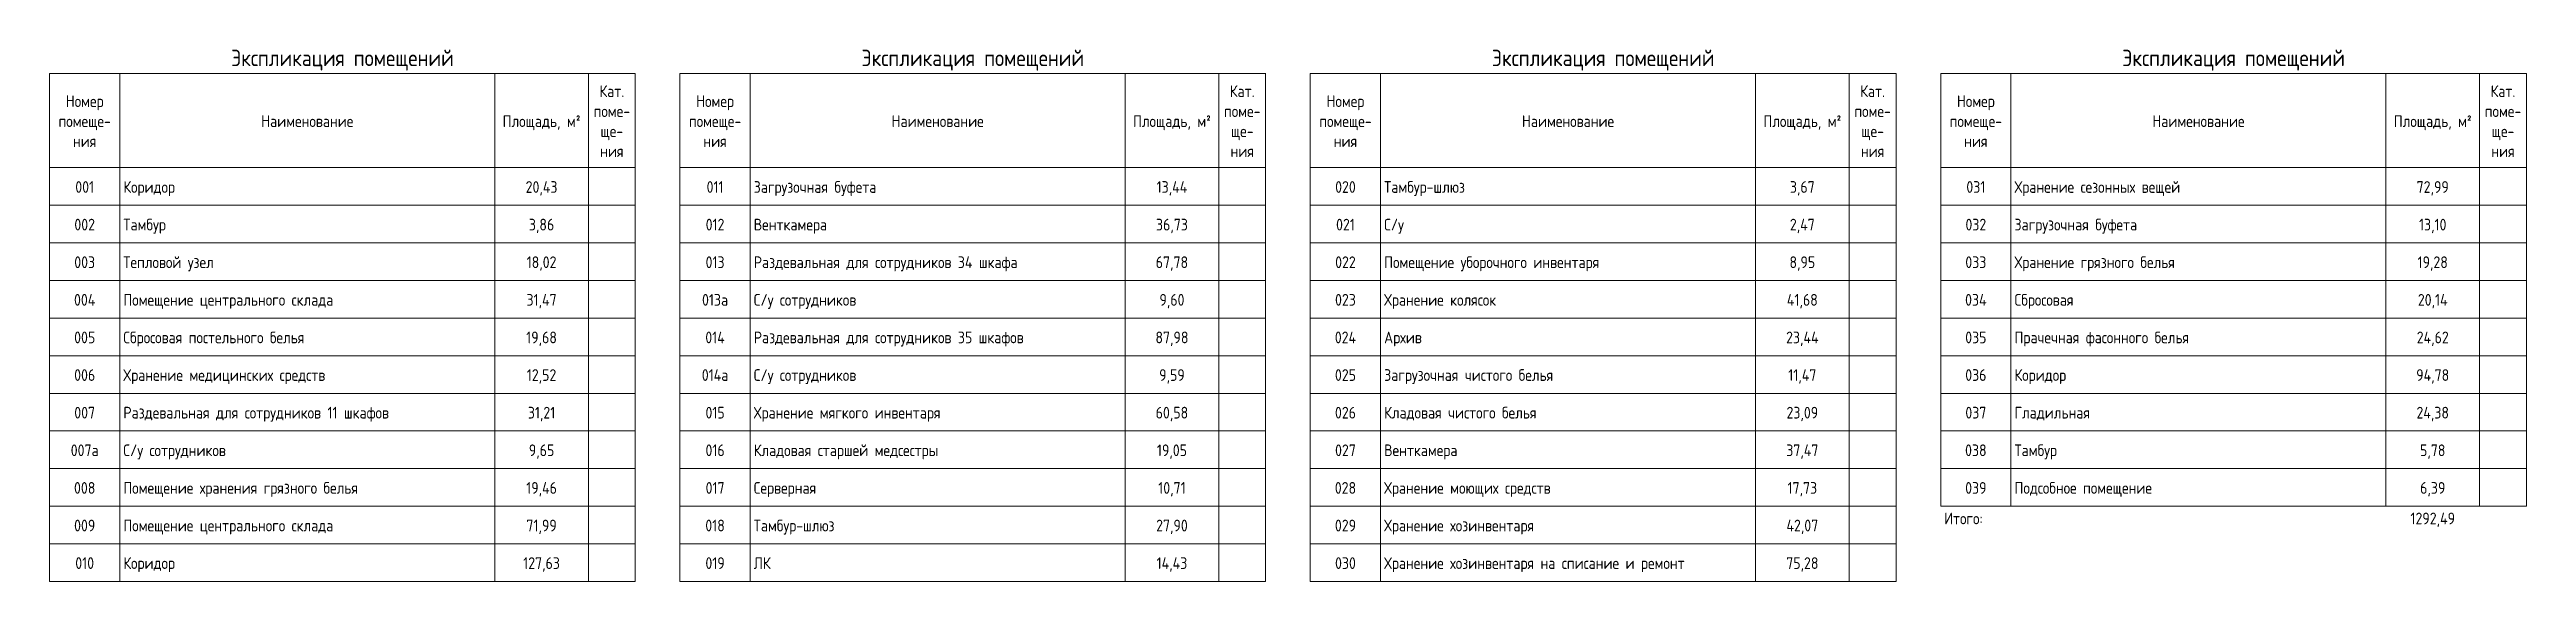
# Model space of a CAD drawing. Header units: millimetres. Extents: x -515342 to 330399, y -224905 to 507333.
# Drawn here: x -137071 to -84211, y -157027 to -145690 of the extents above; entities that cross this region are included whole.
import ezdxf

# ---------------------------------------------------------------- set-up
doc = ezdxf.new("R2010")
doc.units = ezdxf.units.MM
doc.layers.add('Графика', color=7, linetype='Continuous', lineweight=0)
doc.layers.add('Линии', color=7, linetype='Continuous', lineweight=0)
doc.styles.add('GOST Common_5', font='', dxfattribs={"width": 0.9, "height": 3.5})
doc.styles.add('GOST Common_8', font='', dxfattribs={"width": 0.9, "height": 3.5})
doc.styles.get('GOST Common_5').set_extended_font_data('GOST Common')
doc.styles.get('GOST Common_8').set_extended_font_data('GOST Common')

msp = doc.modelspace()

# ---------------------------------------------------------------- texts
at = {"layer": 'Графика', "line_spacing_factor": 1.022761}
for s, insert, char_height, width, attachment_point, style in [('Экспликация помещений', (-130820.3125, -145692.5316), 350, 5600.436028, 2, 'GOST Common_8'), ('Экспликация помещений', (-117367.4089, -145692.5316), 350, 5600.436028, 2, 'GOST Common_8'), ('Экспликация помещений', (-103914.5054, -145692.5316), 350, 5600.436028, 2, 'GOST Common_8'), ('Экспликация помещений', (-90461.6018, -145692.5316), 350, 5600.436028, 2, 'GOST Common_8'), ('Номер\\Pпомеще-\\Pния', (-136320.5143, -146664.9401), 250, 1418.025241, 2, 'GOST Common_5'), ('Кат.\\Pпоме-\\Pще-\\Pния', (-125070.5143, -146451.8649), 250, 962.446919, 2, 'GOST Common_5'), ('Номер\\Pпомеще-\\Pния', (-122867.6107, -146664.9401), 250, 1418.025241, 2, 'GOST Common_5'), ('Кат.\\Pпоме-\\Pще-\\Pния', (-111617.6107, -146451.8649), 250, 962.446919, 2, 'GOST Common_5'), ('Номер\\Pпомеще-\\Pния', (-109414.7071, -146664.9401), 250, 1418.025241, 2, 'GOST Common_5'), ('Кат.\\Pпоме-\\Pще-\\Pния', (-98164.7071, -146451.8649), 250, 962.446919, 2, 'GOST Common_5'), ('Номер\\Pпомеще-\\Pния', (-95961.8036, -146664.9401), 250, 1418.025241, 2, 'GOST Common_5'), ('Кат.\\Pпоме-\\Pще-\\Pния', (-84711.8036, -146451.8649), 250, 962.446919, 2, 'GOST Common_5'), ('Наименование', (-131570.5143, -147091.0905), 250, 2353.318486, 2, 'GOST Common_5'), ('Площадь, м\\fGOST Common|b0|i0|c238|p34|;\\W.9;²', (-126570.5143, -147091.0905), 250, 2009.371938, 2, 'GOST Common_5'), ('Наименование', (-118117.6107, -147091.0905), 250, 2353.318486, 2, 'GOST Common_5'), ('Площадь, м\\fGOST Common|b0|i0|c238|p34|;\\W.9;²', (-113117.6107, -147091.0905), 250, 2009.371938, 2, 'GOST Common_5'), ('Наименование', (-104664.7071, -147091.0905), 250, 2353.318486, 2, 'GOST Common_5'), ('Площадь, м\\fGOST Common|b0|i0|c238|p34|;\\W.9;²', (-99664.7071, -147091.0905), 250, 2009.371938, 2, 'GOST Common_5'), ('Наименование', (-91211.8036, -147091.0905), 250, 2353.318486, 2, 'GOST Common_5'), ('Площадь, м\\fGOST Common|b0|i0|c238|p34|;\\W.9;²', (-86211.8036, -147091.0905), 250, 2009.371938, 2, 'GOST Common_5'), ('001', (-136320.5143, -148494.3117), 250, 509.885672, 2, 'GOST Common_5'), ('Коридор', (-135495.5143, -148494.3117), 250, 1336.564217, 1, 'GOST Common_5'), ('20,43', (-126570.5143, -148494.3117), 250, 868.917595, 2, 'GOST Common_5'), ('011', (-122867.6107, -148494.3117), 250, 458.595397, 2, 'GOST Common_5'), ('Загрузочная буфета', (-122042.6107, -148494.3117), 250, 3466.619154, 1, 'GOST Common_5'), ('13,44', (-113117.6107, -148494.3117), 250, 844.780995, 2, 'GOST Common_5'), ('020', (-109414.7071, -148494.3117), 250, 561.175947, 2, 'GOST Common_5'), ('Тамбур-шлюз', (-108589.7071, -148494.3117), 250, 2223.584261, 1, 'GOST Common_5'), ('3,67', (-99664.7071, -148494.3117), 250, 654.705271, 2, 'GOST Common_5'), ('031', (-95961.8036, -148494.3117), 250, 509.885672, 2, 'GOST Common_5'), ('Хранение сезонных вещей', (-95136.8036, -148494.3117), 250, 4269.161099, 1, 'GOST Common_5'), ('72,99', (-86211.8036, -148494.3117), 250, 841.76392, 2, 'GOST Common_5'), ('002', (-136320.5143, -149296.1524), 250, 561.175947, 2, 'GOST Common_5'), ('Тамбур', (-135495.5143, -149296.1524), 250, 1203.812918, 1, 'GOST Common_5'), ('3,86', (-126570.5143, -149296.1524), 250, 654.705271, 2, 'GOST Common_5'), ('012', (-122867.6107, -149296.1524), 250, 509.885672, 2, 'GOST Common_5'), ('Венткамера', (-122042.6107, -149296.1524), 250, 2033.508537, 1, 'GOST Common_5'), ('36,73', (-113117.6107, -149296.1524), 250, 841.76392, 2, 'GOST Common_5'), ('021', (-109414.7071, -149296.1524), 250, 509.885672, 2, 'GOST Common_5'), ('С/у', (-108589.7071, -149296.1524), 250, 561.175947, 1, 'GOST Common_5'), ('2,47', (-99664.7071, -149296.1524), 250, 681.858946, 2, 'GOST Common_5'), ('032', (-95961.8036, -149296.1524), 250, 561.175947, 2, 'GOST Common_5'), ('Загрузочная буфета', (-95136.8036, -149296.1524), 250, 3466.619154, 1, 'GOST Common_5'), ('13,10', (-86211.8036, -149296.1524), 250, 739.18337, 2, 'GOST Common_5'), ('003', (-136320.5143, -150097.9931), 250, 561.175947, 2, 'GOST Common_5'), ('Тепловой узел', (-135495.5143, -150097.9931), 250, 2353.318486, 1, 'GOST Common_5'), ('18,02', (-126570.5143, -150097.9931), 250, 790.473645, 2, 'GOST Common_5'), ('013', (-122867.6107, -150097.9931), 250, 509.885672, 2, 'GOST Common_5'), ('Раздевальная для сотрудников 34 шкафа', (-122042.6107, -150097.9931), 250, 6863.845583, 1, 'GOST Common_5'), ('67,78', (-113117.6107, -150097.9931), 250, 841.76392, 2, 'GOST Common_5'), ('022', (-109414.7071, -150097.9931), 250, 561.175947, 2, 'GOST Common_5'), ('Помещение уборочного инвентаря', (-108589.7071, -150097.9931), 250, 5641.930215, 1, 'GOST Common_5'), ('8,95', (-99664.7071, -150097.9931), 250, 654.705271, 2, 'GOST Common_5'), ('033', (-95961.8036, -150097.9931), 250, 561.175947, 2, 'GOST Common_5'), ('Хранение грязного белья', (-95136.8036, -150097.9931), 250, 4184.682999, 1, 'GOST Common_5'), ('19,28', (-86211.8036, -150097.9931), 250, 790.473645, 2, 'GOST Common_5'), ('004', (-136320.5143, -150899.8337), 250, 588.329621, 2, 'GOST Common_5'), ('Помещение центрального склада', (-135495.5143, -150899.8337), 250, 5512.195991, 1, 'GOST Common_5'), ('31,47', (-126570.5143, -150899.8337), 250, 817.62732, 2, 'GOST Common_5'), ('013а', (-122867.6107, -150899.8337), 250, 724.097996, 2, 'GOST Common_5'), ('С/у сотрудников', (-122042.6107, -150899.8337), 250, 2742.521158, 1, 'GOST Common_5'), ('9,60', (-113117.6107, -150899.8337), 250, 654.705271, 2, 'GOST Common_5'), ('023', (-109414.7071, -150899.8337), 250, 561.175947, 2, 'GOST Common_5'), ('Хранение колясок', (-108589.7071, -150899.8337), 250, 2956.733482, 1, 'GOST Common_5'), ('41,68', (-99664.7071, -150899.8337), 250, 817.62732, 2, 'GOST Common_5'), ('034', (-95961.8036, -150899.8337), 250, 588.329621, 2, 'GOST Common_5'), ('Сбросовая', (-95136.8036, -150899.8337), 250, 1686.544915, 1, 'GOST Common_5'), ('20,14', (-86211.8036, -150899.8337), 250, 817.62732, 2, 'GOST Common_5'), ('005', (-136320.5143, -151701.6744), 250, 561.175947, 2, 'GOST Common_5'), ('Сбросовая постельного белья', (-135495.5143, -151701.6744), 250, 4896.712695, 1, 'GOST Common_5'), ('19,68', (-126570.5143, -151701.6744), 250, 790.473645, 2, 'GOST Common_5'), ('014', (-122867.6107, -151701.6744), 250, 537.039347, 2, 'GOST Common_5'), ('Раздевальная для сотрудников 35 шкафов', (-122042.6107, -151701.6744), 250, 6996.596882, 1, 'GOST Common_5'), ('87,98', (-113117.6107, -151701.6744), 250, 841.76392, 2, 'GOST Common_5'), ('024', (-109414.7071, -151701.6744), 250, 588.329621, 2, 'GOST Common_5'), ('Архив', (-108589.7071, -151701.6744), 250, 989.600594, 1, 'GOST Common_5'), ('23,44', (-99664.7071, -151701.6744), 250, 896.071269, 2, 'GOST Common_5'), ('035', (-95961.8036, -151701.6744), 250, 561.175947, 2, 'GOST Common_5'), ('Прачечная фасонного белья', (-95136.8036, -151701.6744), 250, 4628.193022, 1, 'GOST Common_5'), ('24,62', (-86211.8036, -151701.6744), 250, 868.917595, 2, 'GOST Common_5'), ('006', (-136320.5143, -152503.5151), 250, 561.175947, 2, 'GOST Common_5'), ('Хранение медицинских средств', (-135495.5143, -152503.5151), 250, 5168.249443, 1, 'GOST Common_5'), ('12,52', (-126570.5143, -152503.5151), 250, 790.473645, 2, 'GOST Common_5'), ('014а', (-122867.6107, -152503.5151), 250, 751.25167, 2, 'GOST Common_5'), ('С/у сотрудников', (-122042.6107, -152503.5151), 250, 2742.521158, 1, 'GOST Common_5'), ('9,59', (-113117.6107, -152503.5151), 250, 654.705271, 2, 'GOST Common_5'), ('025', (-109414.7071, -152503.5151), 250, 561.175947, 2, 'GOST Common_5'), ('Загрузочная чистого белья', (-108589.7071, -152503.5151), 250, 4576.902747, 1, 'GOST Common_5'), ('11,47', (-99664.7071, -152503.5151), 250, 766.337045, 2, 'GOST Common_5'), ('036', (-95961.8036, -152503.5151), 250, 561.175947, 2, 'GOST Common_5'), ('Коридор', (-95136.8036, -152503.5151), 250, 1336.564217, 1, 'GOST Common_5'), ('94,78', (-86211.8036, -152503.5151), 250, 868.917595, 2, 'GOST Common_5'), ('007', (-136320.5143, -153305.3558), 250, 561.175947, 2, 'GOST Common_5'), ('Раздевальная для сотрудников 11 шкафов', (-135495.5143, -153305.3558), 250, 6894.016333, 1, 'GOST Common_5'), ('31,21', (-126570.5143, -153305.3558), 250, 739.18337, 2, 'GOST Common_5'), ('015', (-122867.6107, -153305.3558), 250, 509.885672, 2, 'GOST Common_5'), ('Хранение мягкого инвентаря', (-122042.6107, -153305.3558), 250, 4866.541945, 1, 'GOST Common_5'), ('60,58', (-113117.6107, -153305.3558), 250, 841.76392, 2, 'GOST Common_5'), ('026', (-109414.7071, -153305.3558), 250, 561.175947, 2, 'GOST Common_5'), ('Кладовая чистого белья', (-108589.7071, -153305.3558), 250, 4039.8634, 1, 'GOST Common_5'), ('23,09', (-99664.7071, -153305.3558), 250, 841.76392, 2, 'GOST Common_5'), ('037', (-95961.8036, -153305.3558), 250, 561.175947, 2, 'GOST Common_5'), ('Гладильная', (-95136.8036, -153305.3558), 250, 1924.893838, 1, 'GOST Common_5'), ('24,38', (-86211.8036, -153305.3558), 250, 868.917595, 2, 'GOST Common_5'), ('007а', (-136320.5143, -154107.1964), 250, 775.38827, 2, 'GOST Common_5'), ('С/у сотрудников', (-135495.5143, -154107.1964), 250, 2742.521158, 1, 'GOST Common_5'), ('9,65', (-126570.5143, -154107.1964), 250, 654.705271, 2, 'GOST Common_5'), ('016', (-122867.6107, -154107.1964), 250, 509.885672, 2, 'GOST Common_5'), ('Кладовая старшей медсестры', (-122042.6107, -154107.1964), 250, 4929.90052, 1, 'GOST Common_5'), ('19,05', (-113117.6107, -154107.1964), 250, 790.473645, 2, 'GOST Common_5'), ('027', (-109414.7071, -154107.1964), 250, 561.175947, 2, 'GOST Common_5'), ('Венткамера', (-108589.7071, -154107.1964), 250, 2033.508537, 1, 'GOST Common_5'), ('37,47', (-99664.7071, -154107.1964), 250, 868.917595, 2, 'GOST Common_5'), ('038', (-95961.8036, -154107.1964), 250, 561.175947, 2, 'GOST Common_5'), ('Тамбур', (-95136.8036, -154107.1964), 250, 1203.812918, 1, 'GOST Common_5'), ('5,78', (-86211.8036, -154107.1964), 250, 654.705271, 2, 'GOST Common_5'), ('008', (-136320.5143, -154909.0371), 250, 561.175947, 2, 'GOST Common_5'), ('Помещение хранения грязного белья', (-135495.5143, -154909.0371), 250, 6043.201188, 1, 'GOST Common_5'), ('19,46', (-126570.5143, -154909.0371), 250, 817.62732, 2, 'GOST Common_5'), ('017', (-122867.6107, -154909.0371), 250, 509.885672, 2, 'GOST Common_5'), ('Серверная', (-122042.6107, -154909.0371), 250, 1710.681514, 1, 'GOST Common_5'), ('10,71', (-113117.6107, -154909.0371), 250, 739.18337, 2, 'GOST Common_5'), ('028', (-109414.7071, -154909.0371), 250, 561.175947, 2, 'GOST Common_5'), ('Хранение моющих средств', (-108589.7071, -154909.0371), 250, 4353.639198, 1, 'GOST Common_5'), ('17,73', (-99664.7071, -154909.0371), 250, 790.473645, 2, 'GOST Common_5'), ('039', (-95961.8036, -154909.0371), 250, 561.175947, 2, 'GOST Common_5'), ('Подсобное помещение', (-95136.8036, -154909.0371), 250, 3572.216778, 1, 'GOST Common_5'), ('6,39', (-86211.8036, -154909.0371), 250, 654.705271, 2, 'GOST Common_5'), ('009', (-136320.5143, -155710.8778), 250, 561.175947, 2, 'GOST Common_5'), ('Помещение центрального склада', (-135495.5143, -155710.8778), 250, 5512.195991, 1, 'GOST Common_5'), ('71,99', (-126570.5143, -155710.8778), 250, 790.473645, 2, 'GOST Common_5'), ('018', (-122867.6107, -155710.8778), 250, 509.885672, 2, 'GOST Common_5'), ('Тамбур-шлюз', (-122042.6107, -155710.8778), 250, 2223.584261, 1, 'GOST Common_5'), ('27,90', (-113117.6107, -155710.8778), 250, 841.76392, 2, 'GOST Common_5'), ('029', (-109414.7071, -155710.8778), 250, 561.175947, 2, 'GOST Common_5'), ('Хранение хозинвентаря', (-108589.7071, -155710.8778), 250, 3985.55605, 1, 'GOST Common_5'), ('42,07', (-99664.7071, -155710.8778), 250, 868.917595, 2, 'GOST Common_5'), ('Итого:', (-96636.8036, -155560.5327), 250, 1098.215293, 1, 'GOST Common_5'), ('1292,49', (-86211.8036, -155560.5327), 250, 1191.744618, 2, 'GOST Common_5'), ('010', (-136320.5143, -156512.7185), 250, 509.885672, 2, 'GOST Common_5'), ('Коридор', (-135495.5143, -156512.7185), 250, 1336.564217, 1, 'GOST Common_5'), ('127,63', (-126570.5143, -156512.7185), 250, 977.532294, 2, 'GOST Common_5'), ('019', (-122867.6107, -156512.7185), 250, 509.885672, 2, 'GOST Common_5'), ('ЛК', (-122042.6107, -156512.7185), 250, 428.424647, 1, 'GOST Common_5'), ('14,43', (-113117.6107, -156512.7185), 250, 844.780995, 2, 'GOST Common_5'), ('030', (-109414.7071, -156512.7185), 250, 561.175947, 2, 'GOST Common_5'), ('Хранение хозинвентаря на списание и ремонт', (-108589.7071, -156512.7185), 250, 7627.165553, 1, 'GOST Common_5'), ('75,28', (-99664.7071, -156512.7185), 250, 841.76392, 2, 'GOST Common_5')]:
    msp.add_mtext(s, dxfattribs=dict(at, insert=insert, char_height=char_height, width=width, attachment_point=attachment_point, style=style))

# ---------------------------------------------------------------- linework, layer by layer
at = {"layer": 'Линии'}
for p, q in [((-137070.5143, -146202.4216), (-137070.5143, -148207.0232)), ((-137070.5143, -146202.4216), (-124570.1107, -146202.4216)), ((-135570.5143, -146202.4216), (-135570.5143, -148207.0232)), ((-127570.5143, -146202.4216), (-127570.5143, -148207.0232)), ((-125570.5143, -146202.4216), (-125570.5143, -148207.0232)), ((-124570.5143, -146202.4216), (-124570.5143, -148207.0232)), ((-123617.6107, -146202.4216), (-123617.6107, -148207.0232)), ((-123617.6107, -146202.4216), (-111117.2071, -146202.4216)), ((-122117.6107, -146202.4216), (-122117.6107, -148207.0232)), ((-114117.6107, -146202.4216), (-114117.6107, -148207.0232)), ((-112117.6107, -146202.4216), (-112117.6107, -148207.0232)), ((-111117.6107, -146202.4216), (-111117.6107, -148207.0232)), ((-110164.7071, -146202.4216), (-110164.7071, -148207.0232)), ((-110164.7071, -146202.4216), (-97664.3036, -146202.4216)), ((-108664.7071, -146202.4216), (-108664.7071, -148207.0232)), ((-100664.7071, -146202.4216), (-100664.7071, -148207.0232)), ((-98664.7071, -146202.4216), (-98664.7071, -148207.0232)), ((-97664.7071, -146202.4216), (-97664.7071, -148207.0232)), ((-96711.8036, -146202.4216), (-96711.8036, -148207.0232)), ((-96711.8036, -146202.4216), (-84211.4, -146202.4216)), ((-95211.8036, -146202.4216), (-95211.8036, -148207.0232)), ((-87211.8036, -146202.4216), (-87211.8036, -148207.0232)), ((-85211.8036, -146202.4216), (-85211.8036, -148207.0232)), ((-84211.8036, -146202.4216), (-84211.8036, -148207.0232)), ((-135570.5143, -148207.0232), (-137070.5143, -148207.0232)), ((-137070.5143, -148207.0232), (-137070.5143, -149008.8639)), ((-127570.5143, -148207.0232), (-135570.5143, -148207.0232)), ((-135570.5143, -148207.0232), (-135570.5143, -149008.8639)), ((-125570.5143, -148207.0232), (-127570.5143, -148207.0232)), ((-127570.5143, -148207.0232), (-127570.5143, -149008.8639)), ((-124570.5143, -148207.0232), (-125570.5143, -148207.0232)), ((-125570.5143, -148207.0232), (-125570.5143, -149008.8639)), ((-124570.5143, -148207.0232), (-124570.5143, -149008.8639)), ((-122117.6107, -148207.0232), (-123617.6107, -148207.0232)), ((-123617.6107, -148207.0232), (-123617.6107, -149008.8639)), ((-114117.6107, -148207.0232), (-122117.6107, -148207.0232)), ((-122117.6107, -148207.0232), (-122117.6107, -149008.8639)), ((-112117.6107, -148207.0232), (-114117.6107, -148207.0232)), ((-114117.6107, -148207.0232), (-114117.6107, -149008.8639)), ((-111117.6107, -148207.0232), (-112117.6107, -148207.0232)), ((-112117.6107, -148207.0232), (-112117.6107, -149008.8639)), ((-111117.6107, -148207.0232), (-111117.6107, -149008.8639)), ((-108664.7071, -148207.0232), (-110164.7071, -148207.0232)), ((-110164.7071, -148207.0232), (-110164.7071, -149008.8639)), ((-100664.7071, -148207.0232), (-108664.7071, -148207.0232)), ((-108664.7071, -148207.0232), (-108664.7071, -149008.8639)), ((-98664.7071, -148207.0232), (-100664.7071, -148207.0232)), ((-100664.7071, -148207.0232), (-100664.7071, -149008.8639)), ((-97664.7071, -148207.0232), (-98664.7071, -148207.0232)), ((-98664.7071, -148207.0232), (-98664.7071, -149008.8639)), ((-97664.7071, -148207.0232), (-97664.7071, -149008.8639)), ((-95211.8036, -148207.0232), (-96711.8036, -148207.0232)), ((-96711.8036, -148207.0232), (-96711.8036, -149008.8639)), ((-87211.8036, -148207.0232), (-95211.8036, -148207.0232)), ((-95211.8036, -148207.0232), (-95211.8036, -149008.8639)), ((-85211.8036, -148207.0232), (-87211.8036, -148207.0232)), ((-87211.8036, -148207.0232), (-87211.8036, -149008.8639)), ((-84211.8036, -148207.0232), (-85211.8036, -148207.0232)), ((-85211.8036, -148207.0232), (-85211.8036, -149008.8639)), ((-84211.8036, -148207.0232), (-84211.8036, -149008.8639)), ((-135570.5143, -149008.8639), (-137070.5143, -149008.8639)), ((-137070.5143, -149008.8639), (-137070.5143, -149810.7046)), ((-127570.5143, -149008.8639), (-135570.5143, -149008.8639)), ((-135570.5143, -149008.8639), (-135570.5143, -149810.7046)), ((-125570.5143, -149008.8639), (-127570.5143, -149008.8639)), ((-127570.5143, -149008.8639), (-127570.5143, -149810.7046)), ((-124570.5143, -149008.8639), (-125570.5143, -149008.8639)), ((-125570.5143, -149008.8639), (-125570.5143, -149810.7046)), ((-124570.5143, -149008.8639), (-124570.5143, -149810.7046)), ((-122117.6107, -149008.8639), (-123617.6107, -149008.8639)), ((-123617.6107, -149008.8639), (-123617.6107, -149810.7046)), ((-114117.6107, -149008.8639), (-122117.6107, -149008.8639)), ((-122117.6107, -149008.8639), (-122117.6107, -149810.7046)), ((-112117.6107, -149008.8639), (-114117.6107, -149008.8639)), ((-114117.6107, -149008.8639), (-114117.6107, -149810.7046)), ((-111117.6107, -149008.8639), (-112117.6107, -149008.8639)), ((-112117.6107, -149008.8639), (-112117.6107, -149810.7046)), ((-111117.6107, -149008.8639), (-111117.6107, -149810.7046)), ((-108664.7071, -149008.8639), (-110164.7071, -149008.8639)), ((-110164.7071, -149008.8639), (-110164.7071, -149810.7046)), ((-100664.7071, -149008.8639), (-108664.7071, -149008.8639)), ((-108664.7071, -149008.8639), (-108664.7071, -149810.7046)), ((-98664.7071, -149008.8639), (-100664.7071, -149008.8639)), ((-100664.7071, -149008.8639), (-100664.7071, -149810.7046)), ((-97664.7071, -149008.8639), (-98664.7071, -149008.8639)), ((-98664.7071, -149008.8639), (-98664.7071, -149810.7046)), ((-97664.7071, -149008.8639), (-97664.7071, -149810.7046)), ((-95211.8036, -149008.8639), (-96711.8036, -149008.8639)), ((-96711.8036, -149008.8639), (-96711.8036, -149810.7046)), ((-87211.8036, -149008.8639), (-95211.8036, -149008.8639)), ((-95211.8036, -149008.8639), (-95211.8036, -149810.7046)), ((-85211.8036, -149008.8639), (-87211.8036, -149008.8639)), ((-87211.8036, -149008.8639), (-87211.8036, -149810.7046)), ((-84211.8036, -149008.8639), (-85211.8036, -149008.8639)), ((-85211.8036, -149008.8639), (-85211.8036, -149810.7046)), ((-84211.8036, -149008.8639), (-84211.8036, -149810.7046)), ((-135570.5143, -149810.7046), (-137070.5143, -149810.7046)), ((-137070.5143, -149810.7046), (-137070.5143, -150612.5453)), ((-127570.5143, -149810.7046), (-135570.5143, -149810.7046)), ((-135570.5143, -149810.7046), (-135570.5143, -150612.5453)), ((-125570.5143, -149810.7046), (-127570.5143, -149810.7046)), ((-127570.5143, -149810.7046), (-127570.5143, -150612.5453)), ((-124570.5143, -149810.7046), (-125570.5143, -149810.7046)), ((-125570.5143, -149810.7046), (-125570.5143, -150612.5453)), ((-124570.5143, -149810.7046), (-124570.5143, -150612.5453)), ((-122117.6107, -149810.7046), (-123617.6107, -149810.7046)), ((-123617.6107, -149810.7046), (-123617.6107, -150612.5453)), ((-114117.6107, -149810.7046), (-122117.6107, -149810.7046)), ((-122117.6107, -149810.7046), (-122117.6107, -150612.5453)), ((-112117.6107, -149810.7046), (-114117.6107, -149810.7046)), ((-114117.6107, -149810.7046), (-114117.6107, -150612.5453)), ((-111117.6107, -149810.7046), (-112117.6107, -149810.7046)), ((-112117.6107, -149810.7046), (-112117.6107, -150612.5453)), ((-111117.6107, -149810.7046), (-111117.6107, -150612.5453)), ((-108664.7071, -149810.7046), (-110164.7071, -149810.7046)), ((-110164.7071, -149810.7046), (-110164.7071, -150612.5453)), ((-100664.7071, -149810.7046), (-108664.7071, -149810.7046)), ((-108664.7071, -149810.7046), (-108664.7071, -150612.5453)), ((-98664.7071, -149810.7046), (-100664.7071, -149810.7046)), ((-100664.7071, -149810.7046), (-100664.7071, -150612.5453)), ((-97664.7071, -149810.7046), (-98664.7071, -149810.7046)), ((-98664.7071, -149810.7046), (-98664.7071, -150612.5453)), ((-97664.7071, -149810.7046), (-97664.7071, -150612.5453)), ((-95211.8036, -149810.7046), (-96711.8036, -149810.7046)), ((-96711.8036, -149810.7046), (-96711.8036, -150612.5453)), ((-87211.8036, -149810.7046), (-95211.8036, -149810.7046)), ((-95211.8036, -149810.7046), (-95211.8036, -150612.5453)), ((-85211.8036, -149810.7046), (-87211.8036, -149810.7046)), ((-87211.8036, -149810.7046), (-87211.8036, -150612.5453)), ((-84211.8036, -149810.7046), (-85211.8036, -149810.7046)), ((-85211.8036, -149810.7046), (-85211.8036, -150612.5453)), ((-84211.8036, -149810.7046), (-84211.8036, -150612.5453)), ((-135570.5143, -150612.5453), (-137070.5143, -150612.5453)), ((-137070.5143, -150612.5453), (-137070.5143, -151414.3859)), ((-127570.5143, -150612.5453), (-135570.5143, -150612.5453)), ((-135570.5143, -150612.5453), (-135570.5143, -151414.3859)), ((-125570.5143, -150612.5453), (-127570.5143, -150612.5453)), ((-127570.5143, -150612.5453), (-127570.5143, -151414.3859)), ((-124570.5143, -150612.5453), (-125570.5143, -150612.5453)), ((-125570.5143, -150612.5453), (-125570.5143, -151414.3859)), ((-124570.5143, -150612.5453), (-124570.5143, -151414.3859)), ((-122117.6107, -150612.5453), (-123617.6107, -150612.5453)), ((-123617.6107, -150612.5453), (-123617.6107, -151414.3859)), ((-114117.6107, -150612.5453), (-122117.6107, -150612.5453)), ((-122117.6107, -150612.5453), (-122117.6107, -151414.3859)), ((-112117.6107, -150612.5453), (-114117.6107, -150612.5453)), ((-114117.6107, -150612.5453), (-114117.6107, -151414.3859)), ((-111117.6107, -150612.5453), (-112117.6107, -150612.5453)), ((-112117.6107, -150612.5453), (-112117.6107, -151414.3859)), ((-111117.6107, -150612.5453), (-111117.6107, -151414.3859)), ((-108664.7071, -150612.5453), (-110164.7071, -150612.5453)), ((-110164.7071, -150612.5453), (-110164.7071, -151414.3859)), ((-100664.7071, -150612.5453), (-108664.7071, -150612.5453)), ((-108664.7071, -150612.5453), (-108664.7071, -151414.3859)), ((-98664.7071, -150612.5453), (-100664.7071, -150612.5453)), ((-100664.7071, -150612.5453), (-100664.7071, -151414.3859)), ((-97664.7071, -150612.5453), (-98664.7071, -150612.5453)), ((-98664.7071, -150612.5453), (-98664.7071, -151414.3859)), ((-97664.7071, -150612.5453), (-97664.7071, -151414.3859)), ((-95211.8036, -150612.5453), (-96711.8036, -150612.5453)), ((-96711.8036, -150612.5453), (-96711.8036, -151414.3859)), ((-87211.8036, -150612.5453), (-95211.8036, -150612.5453)), ((-95211.8036, -150612.5453), (-95211.8036, -151414.3859)), ((-85211.8036, -150612.5453), (-87211.8036, -150612.5453)), ((-87211.8036, -150612.5453), (-87211.8036, -151414.3859)), ((-84211.8036, -150612.5453), (-85211.8036, -150612.5453)), ((-85211.8036, -150612.5453), (-85211.8036, -151414.3859)), ((-84211.8036, -150612.5453), (-84211.8036, -151414.3859)), ((-135570.5143, -151414.3859), (-137070.5143, -151414.3859)), ((-137070.5143, -151414.3859), (-137070.5143, -152216.2266)), ((-127570.5143, -151414.3859), (-135570.5143, -151414.3859)), ((-135570.5143, -151414.3859), (-135570.5143, -152216.2266)), ((-125570.5143, -151414.3859), (-127570.5143, -151414.3859)), ((-127570.5143, -151414.3859), (-127570.5143, -152216.2266)), ((-124570.5143, -151414.3859), (-125570.5143, -151414.3859)), ((-125570.5143, -151414.3859), (-125570.5143, -152216.2266)), ((-124570.5143, -151414.3859), (-124570.5143, -152216.2266)), ((-122117.6107, -151414.3859), (-123617.6107, -151414.3859)), ((-123617.6107, -151414.3859), (-123617.6107, -152216.2266)), ((-114117.6107, -151414.3859), (-122117.6107, -151414.3859)), ((-122117.6107, -151414.3859), (-122117.6107, -152216.2266)), ((-112117.6107, -151414.3859), (-114117.6107, -151414.3859)), ((-114117.6107, -151414.3859), (-114117.6107, -152216.2266)), ((-111117.6107, -151414.3859), (-112117.6107, -151414.3859)), ((-112117.6107, -151414.3859), (-112117.6107, -152216.2266)), ((-111117.6107, -151414.3859), (-111117.6107, -152216.2266)), ((-108664.7071, -151414.3859), (-110164.7071, -151414.3859)), ((-110164.7071, -151414.3859), (-110164.7071, -152216.2266)), ((-100664.7071, -151414.3859), (-108664.7071, -151414.3859)), ((-108664.7071, -151414.3859), (-108664.7071, -152216.2266)), ((-98664.7071, -151414.3859), (-100664.7071, -151414.3859)), ((-100664.7071, -151414.3859), (-100664.7071, -152216.2266)), ((-97664.7071, -151414.3859), (-98664.7071, -151414.3859)), ((-98664.7071, -151414.3859), (-98664.7071, -152216.2266)), ((-97664.7071, -151414.3859), (-97664.7071, -152216.2266)), ((-95211.8036, -151414.3859), (-96711.8036, -151414.3859)), ((-96711.8036, -151414.3859), (-96711.8036, -152216.2266)), ((-87211.8036, -151414.3859), (-95211.8036, -151414.3859)), ((-95211.8036, -151414.3859), (-95211.8036, -152216.2266)), ((-85211.8036, -151414.3859), (-87211.8036, -151414.3859)), ((-87211.8036, -151414.3859), (-87211.8036, -152216.2266)), ((-84211.8036, -151414.3859), (-85211.8036, -151414.3859)), ((-85211.8036, -151414.3859), (-85211.8036, -152216.2266)), ((-84211.8036, -151414.3859), (-84211.8036, -152216.2266)), ((-135570.5143, -152216.2266), (-137070.5143, -152216.2266)), ((-137070.5143, -152216.2266), (-137070.5143, -153018.0673)), ((-127570.5143, -152216.2266), (-135570.5143, -152216.2266)), ((-135570.5143, -152216.2266), (-135570.5143, -153018.0673)), ((-125570.5143, -152216.2266), (-127570.5143, -152216.2266)), ((-127570.5143, -152216.2266), (-127570.5143, -153018.0673)), ((-124570.5143, -152216.2266), (-125570.5143, -152216.2266)), ((-125570.5143, -152216.2266), (-125570.5143, -153018.0673)), ((-124570.5143, -152216.2266), (-124570.5143, -153018.0673)), ((-122117.6107, -152216.2266), (-123617.6107, -152216.2266)), ((-123617.6107, -152216.2266), (-123617.6107, -153018.0673)), ((-114117.6107, -152216.2266), (-122117.6107, -152216.2266)), ((-122117.6107, -152216.2266), (-122117.6107, -153018.0673)), ((-112117.6107, -152216.2266), (-114117.6107, -152216.2266)), ((-114117.6107, -152216.2266), (-114117.6107, -153018.0673)), ((-111117.6107, -152216.2266), (-112117.6107, -152216.2266)), ((-112117.6107, -152216.2266), (-112117.6107, -153018.0673)), ((-111117.6107, -152216.2266), (-111117.6107, -153018.0673)), ((-108664.7071, -152216.2266), (-110164.7071, -152216.2266)), ((-110164.7071, -152216.2266), (-110164.7071, -153018.0673)), ((-100664.7071, -152216.2266), (-108664.7071, -152216.2266)), ((-108664.7071, -152216.2266), (-108664.7071, -153018.0673)), ((-98664.7071, -152216.2266), (-100664.7071, -152216.2266)), ((-100664.7071, -152216.2266), (-100664.7071, -153018.0673)), ((-97664.7071, -152216.2266), (-98664.7071, -152216.2266)), ((-98664.7071, -152216.2266), (-98664.7071, -153018.0673)), ((-97664.7071, -152216.2266), (-97664.7071, -153018.0673)), ((-95211.8036, -152216.2266), (-96711.8036, -152216.2266)), ((-96711.8036, -152216.2266), (-96711.8036, -153018.0673)), ((-87211.8036, -152216.2266), (-95211.8036, -152216.2266)), ((-95211.8036, -152216.2266), (-95211.8036, -153018.0673)), ((-85211.8036, -152216.2266), (-87211.8036, -152216.2266)), ((-87211.8036, -152216.2266), (-87211.8036, -153018.0673)), ((-84211.8036, -152216.2266), (-85211.8036, -152216.2266)), ((-85211.8036, -152216.2266), (-85211.8036, -153018.0673)), ((-84211.8036, -152216.2266), (-84211.8036, -153018.0673)), ((-135570.5143, -153018.0673), (-137070.5143, -153018.0673)), ((-137070.5143, -153018.0673), (-137070.5143, -153819.908)), ((-127570.5143, -153018.0673), (-135570.5143, -153018.0673)), ((-135570.5143, -153018.0673), (-135570.5143, -153819.908)), ((-125570.5143, -153018.0673), (-127570.5143, -153018.0673)), ((-127570.5143, -153018.0673), (-127570.5143, -153819.908)), ((-124570.5143, -153018.0673), (-125570.5143, -153018.0673)), ((-125570.5143, -153018.0673), (-125570.5143, -153819.908)), ((-124570.5143, -153018.0673), (-124570.5143, -153819.908)), ((-122117.6107, -153018.0673), (-123617.6107, -153018.0673)), ((-123617.6107, -153018.0673), (-123617.6107, -153819.908)), ((-114117.6107, -153018.0673), (-122117.6107, -153018.0673)), ((-122117.6107, -153018.0673), (-122117.6107, -153819.908)), ((-112117.6107, -153018.0673), (-114117.6107, -153018.0673)), ((-114117.6107, -153018.0673), (-114117.6107, -153819.908)), ((-111117.6107, -153018.0673), (-112117.6107, -153018.0673)), ((-112117.6107, -153018.0673), (-112117.6107, -153819.908)), ((-111117.6107, -153018.0673), (-111117.6107, -153819.908)), ((-108664.7071, -153018.0673), (-110164.7071, -153018.0673)), ((-110164.7071, -153018.0673), (-110164.7071, -153819.908)), ((-100664.7071, -153018.0673), (-108664.7071, -153018.0673)), ((-108664.7071, -153018.0673), (-108664.7071, -153819.908)), ((-98664.7071, -153018.0673), (-100664.7071, -153018.0673)), ((-100664.7071, -153018.0673), (-100664.7071, -153819.908)), ((-97664.7071, -153018.0673), (-98664.7071, -153018.0673)), ((-98664.7071, -153018.0673), (-98664.7071, -153819.908)), ((-97664.7071, -153018.0673), (-97664.7071, -153819.908)), ((-95211.8036, -153018.0673), (-96711.8036, -153018.0673)), ((-96711.8036, -153018.0673), (-96711.8036, -153819.908)), ((-87211.8036, -153018.0673), (-95211.8036, -153018.0673)), ((-95211.8036, -153018.0673), (-95211.8036, -153819.908)), ((-85211.8036, -153018.0673), (-87211.8036, -153018.0673)), ((-87211.8036, -153018.0673), (-87211.8036, -153819.908)), ((-84211.8036, -153018.0673), (-85211.8036, -153018.0673)), ((-85211.8036, -153018.0673), (-85211.8036, -153819.908)), ((-84211.8036, -153018.0673), (-84211.8036, -153819.908)), ((-135570.5143, -153819.908), (-137070.5143, -153819.908)), ((-137070.5143, -153819.908), (-137070.5143, -154621.7486)), ((-127570.5143, -153819.908), (-135570.5143, -153819.908)), ((-135570.5143, -153819.908), (-135570.5143, -154621.7486)), ((-125570.5143, -153819.908), (-127570.5143, -153819.908)), ((-127570.5143, -153819.908), (-127570.5143, -154621.7486)), ((-124570.5143, -153819.908), (-125570.5143, -153819.908)), ((-125570.5143, -153819.908), (-125570.5143, -154621.7486)), ((-124570.5143, -153819.908), (-124570.5143, -154621.7486)), ((-122117.6107, -153819.908), (-123617.6107, -153819.908)), ((-123617.6107, -153819.908), (-123617.6107, -154621.7486)), ((-114117.6107, -153819.908), (-122117.6107, -153819.908)), ((-122117.6107, -153819.908), (-122117.6107, -154621.7486)), ((-112117.6107, -153819.908), (-114117.6107, -153819.908)), ((-114117.6107, -153819.908), (-114117.6107, -154621.7486)), ((-111117.6107, -153819.908), (-112117.6107, -153819.908)), ((-112117.6107, -153819.908), (-112117.6107, -154621.7486)), ((-111117.6107, -153819.908), (-111117.6107, -154621.7486)), ((-108664.7071, -153819.908), (-110164.7071, -153819.908)), ((-110164.7071, -153819.908), (-110164.7071, -154621.7486)), ((-100664.7071, -153819.908), (-108664.7071, -153819.908)), ((-108664.7071, -153819.908), (-108664.7071, -154621.7486)), ((-98664.7071, -153819.908), (-100664.7071, -153819.908)), ((-100664.7071, -153819.908), (-100664.7071, -154621.7486)), ((-97664.7071, -153819.908), (-98664.7071, -153819.908)), ((-98664.7071, -153819.908), (-98664.7071, -154621.7486)), ((-97664.7071, -153819.908), (-97664.7071, -154621.7486)), ((-95211.8036, -153819.908), (-96711.8036, -153819.908)), ((-96711.8036, -153819.908), (-96711.8036, -154621.7486)), ((-87211.8036, -153819.908), (-95211.8036, -153819.908)), ((-95211.8036, -153819.908), (-95211.8036, -154621.7486)), ((-85211.8036, -153819.908), (-87211.8036, -153819.908)), ((-87211.8036, -153819.908), (-87211.8036, -154621.7486)), ((-84211.8036, -153819.908), (-85211.8036, -153819.908)), ((-85211.8036, -153819.908), (-85211.8036, -154621.7486)), ((-84211.8036, -153819.908), (-84211.8036, -154621.7486)), ((-135570.5143, -154621.7486), (-137070.5143, -154621.7486)), ((-137070.5143, -154621.7486), (-137070.5143, -155423.5893)), ((-127570.5143, -154621.7486), (-135570.5143, -154621.7486)), ((-135570.5143, -154621.7486), (-135570.5143, -155423.5893)), ((-125570.5143, -154621.7486), (-127570.5143, -154621.7486)), ((-127570.5143, -154621.7486), (-127570.5143, -155423.5893)), ((-124570.5143, -154621.7486), (-125570.5143, -154621.7486)), ((-125570.5143, -154621.7486), (-125570.5143, -155423.5893)), ((-124570.5143, -154621.7486), (-124570.5143, -155423.5893)), ((-122117.6107, -154621.7486), (-123617.6107, -154621.7486)), ((-123617.6107, -154621.7486), (-123617.6107, -155423.5893)), ((-114117.6107, -154621.7486), (-122117.6107, -154621.7486)), ((-122117.6107, -154621.7486), (-122117.6107, -155423.5893)), ((-112117.6107, -154621.7486), (-114117.6107, -154621.7486)), ((-114117.6107, -154621.7486), (-114117.6107, -155423.5893)), ((-111117.6107, -154621.7486), (-112117.6107, -154621.7486)), ((-112117.6107, -154621.7486), (-112117.6107, -155423.5893)), ((-111117.6107, -154621.7486), (-111117.6107, -155423.5893)), ((-108664.7071, -154621.7486), (-110164.7071, -154621.7486)), ((-110164.7071, -154621.7486), (-110164.7071, -155423.5893)), ((-100664.7071, -154621.7486), (-108664.7071, -154621.7486)), ((-108664.7071, -154621.7486), (-108664.7071, -155423.5893)), ((-98664.7071, -154621.7486), (-100664.7071, -154621.7486)), ((-100664.7071, -154621.7486), (-100664.7071, -155423.5893)), ((-97664.7071, -154621.7486), (-98664.7071, -154621.7486)), ((-98664.7071, -154621.7486), (-98664.7071, -155423.5893)), ((-97664.7071, -154621.7486), (-97664.7071, -155423.5893)), ((-95211.8036, -154621.7486), (-96711.8036, -154621.7486)), ((-96711.8036, -154621.7486), (-96711.8036, -155423.5893)), ((-87211.8036, -154621.7486), (-95211.8036, -154621.7486)), ((-95211.8036, -154621.7486), (-95211.8036, -155423.5893)), ((-85211.8036, -154621.7486), (-87211.8036, -154621.7486)), ((-87211.8036, -154621.7486), (-87211.8036, -155423.5893)), ((-84211.8036, -154621.7486), (-85211.8036, -154621.7486)), ((-85211.8036, -154621.7486), (-85211.8036, -155423.5893)), ((-84211.8036, -154621.7486), (-84211.8036, -155423.5893)), ((-135570.5143, -155423.5893), (-137070.5143, -155423.5893)), ((-137070.5143, -155423.5893), (-137070.5143, -156225.43)), ((-127570.5143, -155423.5893), (-135570.5143, -155423.5893)), ((-135570.5143, -155423.5893), (-135570.5143, -156225.43)), ((-125570.5143, -155423.5893), (-127570.5143, -155423.5893)), ((-127570.5143, -155423.5893), (-127570.5143, -156225.43)), ((-124570.5143, -155423.5893), (-125570.5143, -155423.5893)), ((-125570.5143, -155423.5893), (-125570.5143, -156225.43)), ((-124570.5143, -155423.5893), (-124570.5143, -156225.43)), ((-122117.6107, -155423.5893), (-123617.6107, -155423.5893)), ((-123617.6107, -155423.5893), (-123617.6107, -156225.43)), ((-114117.6107, -155423.5893), (-122117.6107, -155423.5893)), ((-122117.6107, -155423.5893), (-122117.6107, -156225.43)), ((-112117.6107, -155423.5893), (-114117.6107, -155423.5893)), ((-114117.6107, -155423.5893), (-114117.6107, -156225.43)), ((-111117.6107, -155423.5893), (-112117.6107, -155423.5893)), ((-112117.6107, -155423.5893), (-112117.6107, -156225.43)), ((-111117.6107, -155423.5893), (-111117.6107, -156225.43)), ((-108664.7071, -155423.5893), (-110164.7071, -155423.5893)), ((-110164.7071, -155423.5893), (-110164.7071, -156225.43)), ((-100664.7071, -155423.5893), (-108664.7071, -155423.5893)), ((-108664.7071, -155423.5893), (-108664.7071, -156225.43)), ((-98664.7071, -155423.5893), (-100664.7071, -155423.5893)), ((-100664.7071, -155423.5893), (-100664.7071, -156225.43)), ((-97664.7071, -155423.5893), (-98664.7071, -155423.5893)), ((-98664.7071, -155423.5893), (-98664.7071, -156225.43)), ((-97664.7071, -155423.5893), (-97664.7071, -156225.43)), ((-95211.8036, -155423.5893), (-96711.8036, -155423.5893)), ((-87211.8036, -155423.5893), (-95211.8036, -155423.5893)), ((-85211.8036, -155423.5893), (-87211.8036, -155423.5893)), ((-84211.8036, -155423.5893), (-85211.8036, -155423.5893)), ((-84211.4, -155423.5893), (-84211.8036, -155423.5893)), ((-135570.5143, -156225.43), (-137070.5143, -156225.43)), ((-137070.5143, -156225.43), (-137070.5143, -157027.2707)), ((-127570.5143, -156225.43), (-135570.5143, -156225.43)), ((-135570.5143, -156225.43), (-135570.5143, -157027.2707)), ((-125570.5143, -156225.43), (-127570.5143, -156225.43)), ((-127570.5143, -156225.43), (-127570.5143, -157027.2707)), ((-124570.5143, -156225.43), (-125570.5143, -156225.43)), ((-125570.5143, -156225.43), (-125570.5143, -157027.2707)), ((-124570.5143, -156225.43), (-124570.5143, -157027.2707)), ((-122117.6107, -156225.43), (-123617.6107, -156225.43)), ((-123617.6107, -156225.43), (-123617.6107, -157027.2707)), ((-114117.6107, -156225.43), (-122117.6107, -156225.43)), ((-122117.6107, -156225.43), (-122117.6107, -157027.2707)), ((-112117.6107, -156225.43), (-114117.6107, -156225.43)), ((-114117.6107, -156225.43), (-114117.6107, -157027.2707)), ((-111117.6107, -156225.43), (-112117.6107, -156225.43)), ((-112117.6107, -156225.43), (-112117.6107, -157027.2707)), ((-111117.6107, -156225.43), (-111117.6107, -157027.2707)), ((-108664.7071, -156225.43), (-110164.7071, -156225.43)), ((-110164.7071, -156225.43), (-110164.7071, -157027.2707)), ((-100664.7071, -156225.43), (-108664.7071, -156225.43)), ((-108664.7071, -156225.43), (-108664.7071, -157027.2707)), ((-98664.7071, -156225.43), (-100664.7071, -156225.43)), ((-100664.7071, -156225.43), (-100664.7071, -157027.2707)), ((-97664.7071, -156225.43), (-98664.7071, -156225.43)), ((-98664.7071, -156225.43), (-98664.7071, -157027.2707)), ((-97664.7071, -156225.43), (-97664.7071, -157027.2707)), ((-135570.5143, -157027.2707), (-137070.5143, -157027.2707)), ((-127570.5143, -157027.2707), (-135570.5143, -157027.2707)), ((-125570.5143, -157027.2707), (-127570.5143, -157027.2707)), ((-124570.5143, -157027.2707), (-125570.5143, -157027.2707)), ((-122117.6107, -157027.2707), (-123617.6107, -157027.2707)), ((-114117.6107, -157027.2707), (-122117.6107, -157027.2707)), ((-112117.6107, -157027.2707), (-114117.6107, -157027.2707)), ((-111117.6107, -157027.2707), (-112117.6107, -157027.2707)), ((-108664.7071, -157027.2707), (-110164.7071, -157027.2707)), ((-100664.7071, -157027.2707), (-108664.7071, -157027.2707)), ((-98664.7071, -157027.2707), (-100664.7071, -157027.2707)), ((-97664.7071, -157027.2707), (-98664.7071, -157027.2707))]:
    msp.add_line(p, q, dxfattribs=at)

msp.set_redraw_order([(e.dxf.handle, doc.entitydb.next_handle()) for e in msp.query("TEXT MTEXT ATTDEF DIMENSION ARC_DIMENSION")])  # texts and dimensions are drawn at this point

doc.saveas('drawing.dxf')
